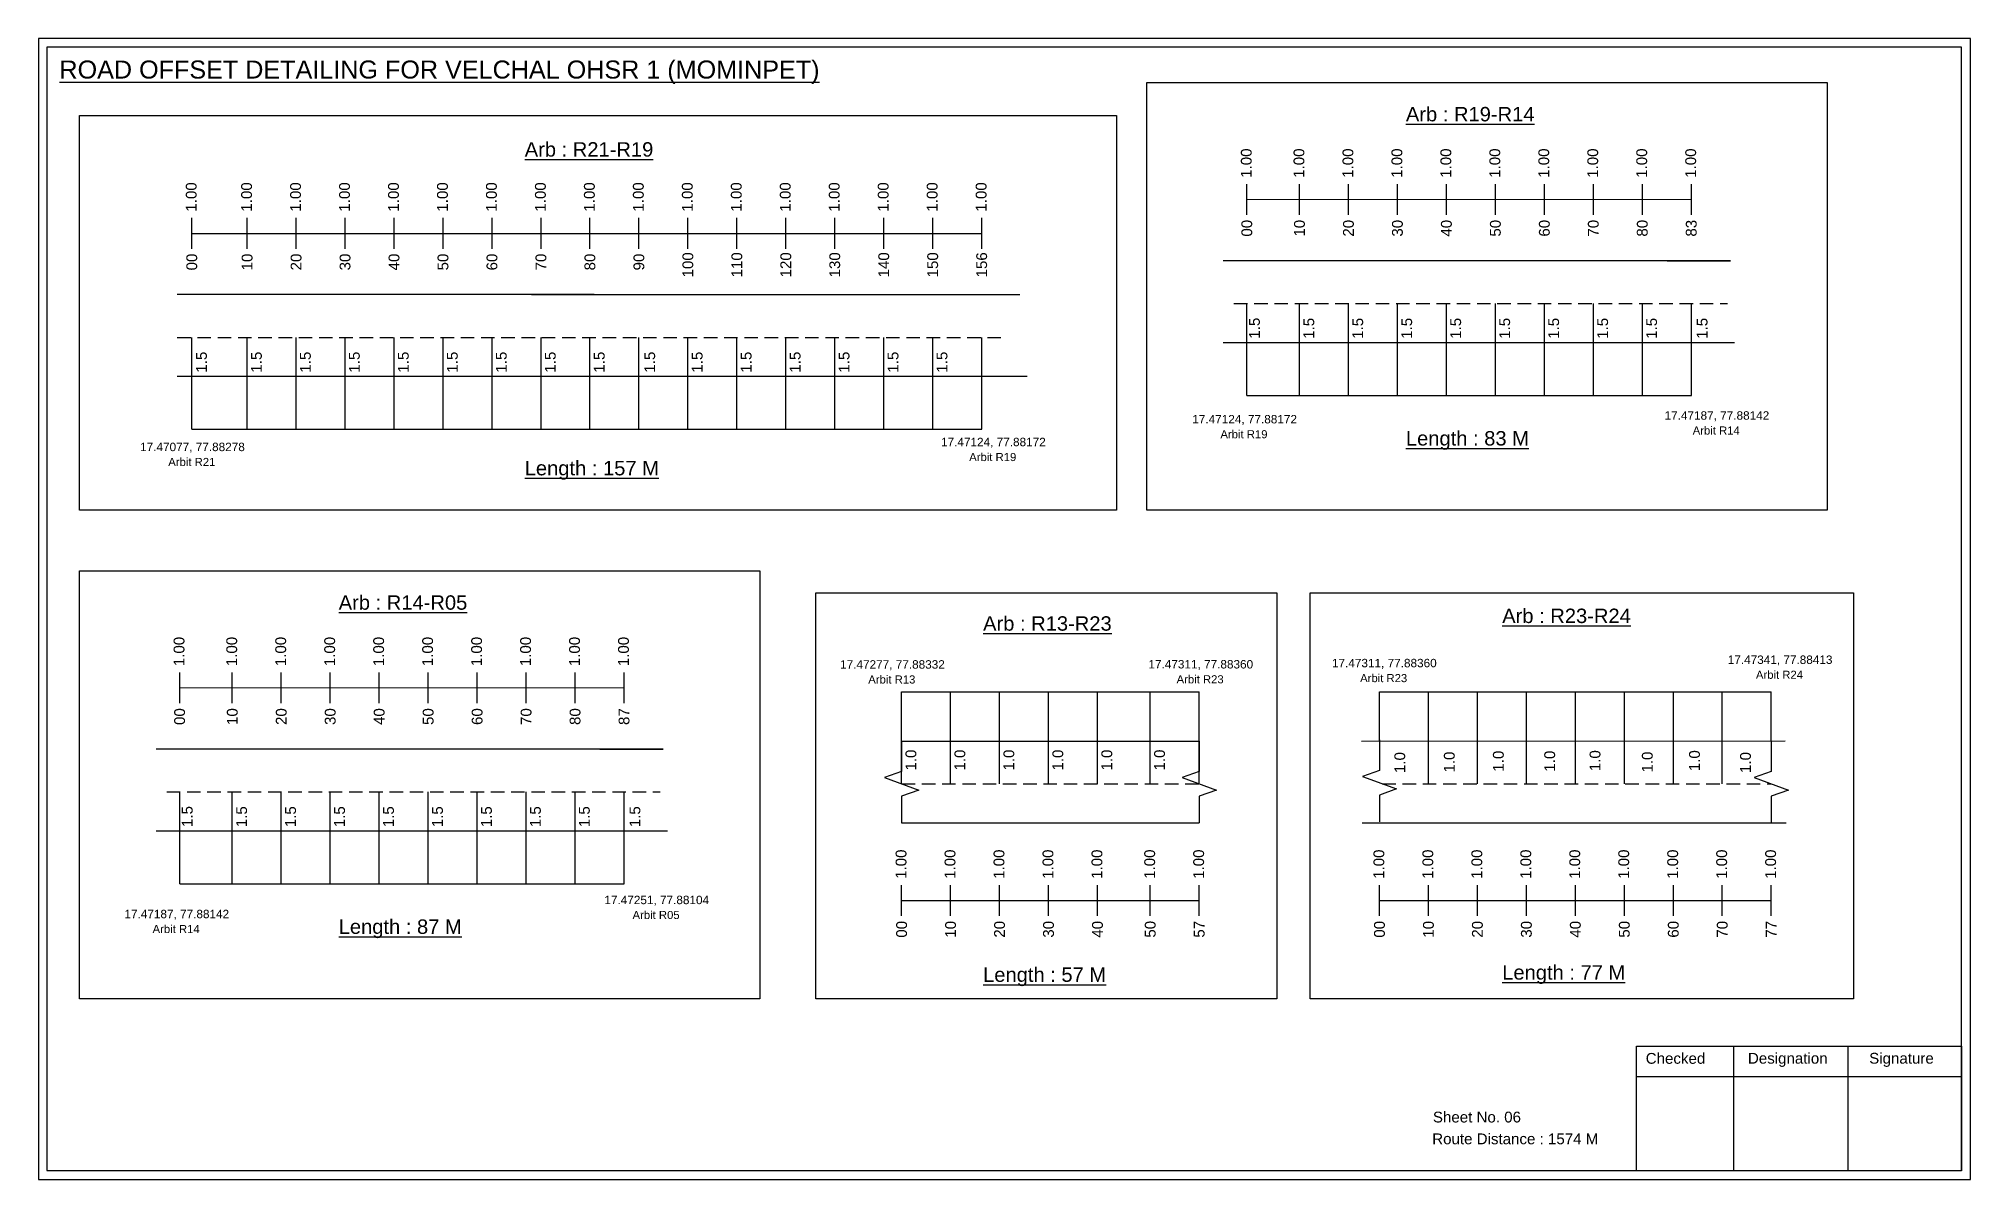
# Model space of a CAD drawing. Header units: inches. Extents: x 1000 to 5772, y 113 to 3122.
# Drawn here: x 4549 to 5086, y 1100 to 1417 of the extents above; entities that cross this region are included whole.
import ezdxf

# ---------------------------------------------------------------- set-up
doc = ezdxf.new("R2010")
doc.units = ezdxf.units.IN
doc.header["$MEASUREMENT"] = 0
doc.linetypes.add('DASHED2', pattern=[0.375, 0.25, -0.125])
doc.layers.add('PDF_Geometry', color=7, linetype='Continuous')
doc.layers.add('PDF_Text', color=5, linetype='Continuous')
doc.styles.add('PDF Arial', font='arial.ttf')
doc.styles.get("Standard").update_dxf_attribs({"font": 'arial.ttf'})

msp = doc.modelspace()

# ---------------------------------------------------------------- texts
at = {"color": 242, "true_color": 0xcd2027}
for s, height, p in [('%%UROAD OFFSET DETAILING FOR VELCHAL OHSR 1 (MOMINPET)', 5, (4555.21, 1406.01)), ('%%UArb : R19-R14', 4, (4929.15, 1394.12)), ('%%UArb : R21-R19', 4, (4684.43, 1384.34)), ('%%ULength : 83 M', 4, (4929.15, 1304.12)), ('%%ULength : 157 M', 4, (4684.43, 1295.84)), ('%%UArb : R14-R05', 4, (4632.77, 1258.53)), ('%%UArb : R13-R23', 4, (4811.73, 1252.71)), ('%%UArb : R23-R24', 4, (4955.9, 1254.83)), ('%%ULength : 87 M', 4, (4632.77, 1168.53)), ('%%ULength : 57 M', 4, (4811.73, 1155.21)), ('%%ULength : 77 M', 4, (4955.9, 1155.83))]:
    msp.add_text(s, height=height, dxfattribs=at).set_placement(p)
at = {"color": 217, "true_color": 0x93278f}
for s, p in [('1.00', (4886.31, 1378.44)), ('1.00', (4900.94, 1378.44)), ('1.00', (4914.54, 1378.44)), ('1.00', (4928.14, 1378.44)), ('1.00', (4941.74, 1378.44)), ('1.00', (4955.34, 1378.44)), ('1.00', (4968.94, 1378.44)), ('1.00', (4982.54, 1378.44)), ('1.00', (4996.14, 1378.44)), ('1.00', (5009.74, 1378.44)), ('1.00', (4593.31, 1369.05)), ('1.00', (4608.68, 1369.05)), ('1.00', (4622.28, 1369.05)), ('1.00', (4635.88, 1369.05)), ('1.00', (4649.48, 1369.05)), ('1.00', (4663.08, 1369.05)), ('1.00', (4676.68, 1369.05)), ('1.00', (4690.28, 1369.05)), ('1.00', (4703.88, 1369.05)), ('1.00', (4717.48, 1369.05)), ('1.00', (4731.08, 1369.05)), ('1.00', (4744.68, 1369.05)), ('1.00', (4758.28, 1369.05)), ('1.00', (4771.88, 1369.05)), ('1.00', (4785.48, 1369.05)), ('1.00', (4799.08, 1369.05)), ('1.00', (4812.68, 1369.05)), ('00', (4886.46, 1362.12)), ('10', (4901.09, 1362.12)), ('20', (4914.69, 1362.12)), ('30', (4928.29, 1362.12)), ('40', (4941.89, 1362.12)), ('50', (4955.49, 1362.12)), ('60', (4969.09, 1362.12)), ('70', (4982.69, 1362.12)), ('80', (4996.29, 1362.12)), ('83', (5009.89, 1362.12)), ('100', (4731.23, 1350.78)), ('110', (4744.83, 1350.78)), ('120', (4758.43, 1350.78)), ('130', (4772.03, 1350.78)), ('140', (4785.63, 1350.78)), ('150', (4799.23, 1350.78)), ('156', (4812.83, 1350.78)), ('00', (4593.46, 1352.73)), ('10', (4608.83, 1352.73)), ('20', (4622.43, 1352.73)), ('30', (4636.03, 1352.73)), ('40', (4649.63, 1352.73)), ('50', (4663.23, 1352.73)), ('60', (4676.83, 1352.73)), ('70', (4690.43, 1352.73)), ('80', (4704.03, 1352.73)), ('90', (4717.63, 1352.73)), ('1.00', (4589.93, 1242.85)), ('1.00', (4604.56, 1242.85)), ('1.00', (4618.16, 1242.85)), ('1.00', (4631.76, 1242.85)), ('1.00', (4645.36, 1242.85)), ('1.00', (4658.96, 1242.85)), ('1.00', (4672.56, 1242.85)), ('1.00', (4686.16, 1242.85)), ('1.00', (4699.76, 1242.85)), ('1.00', (4713.36, 1242.85)), ('00', (4590.08, 1226.53)), ('10', (4604.71, 1226.53)), ('20', (4618.31, 1226.53)), ('30', (4631.91, 1226.53)), ('40', (4645.51, 1226.53)), ('50', (4659.11, 1226.53)), ('60', (4672.71, 1226.53)), ('70', (4686.31, 1226.53)), ('80', (4699.91, 1226.53)), ('87', (4713.51, 1226.53)), ('1.00', (4790.44, 1183.79)), ('1.00', (4804.04, 1183.79)), ('1.00', (4817.64, 1183.79)), ('1.00', (4831.24, 1183.79)), ('1.00', (4844.84, 1183.79)), ('1.00', (4859.49, 1183.8)), ('1.00', (4873.09, 1183.8)), ('1.00', (4923.14, 1183.79)), ('1.00', (4936.74, 1183.79)), ('1.00', (4950.34, 1183.79)), ('1.00', (4963.94, 1183.79)), ('1.00', (4977.54, 1183.79)), ('1.00', (4991.14, 1183.79)), ('1.00', (5004.74, 1183.79)), ('1.00', (5018.34, 1183.79)), ('1.00', (5031.94, 1183.79)), ('00', (4790.59, 1167.47)), ('10', (4804.19, 1167.47)), ('20', (4817.79, 1167.47)), ('30', (4831.39, 1167.47)), ('40', (4844.99, 1167.47)), ('50', (4859.64, 1167.48)), ('57', (4873.24, 1167.48)), ('00', (4923.3, 1167.47)), ('10', (4936.9, 1167.47)), ('20', (4950.5, 1167.47)), ('30', (4964.1, 1167.47)), ('40', (4977.7, 1167.47)), ('50', (4991.3, 1167.47)), ('60', (5004.9, 1167.47)), ('70', (5018.5, 1167.47)), ('77', (5032.1, 1167.47))]:
    msp.add_text(s, height=3, rotation=90, dxfattribs=at).set_placement(p)
for s, p in [('1.5', (4888.59, 1333.79)), ('1.5', (4903.68, 1333.74)), ('1.5', (4917.28, 1333.74)), ('1.5', (4930.88, 1333.74)), ('1.5', (4944.48, 1333.74)), ('1.5', (4958.08, 1333.74)), ('1.5', (4971.68, 1333.74)), ('1.5', (4985.28, 1333.74)), ('1.5', (4998.88, 1333.74)), ('1.5', (5012.91, 1333.74)), ('1.5', (4596.16, 1324.35)), ('1.5', (4611.42, 1324.35)), ('1.5', (4625.02, 1324.35)), ('1.5', (4638.62, 1324.35)), ('1.5', (4652.22, 1324.35)), ('1.5', (4665.82, 1324.35)), ('1.5', (4679.42, 1324.35)), ('1.5', (4693.02, 1324.35)), ('1.5', (4706.62, 1324.35)), ('1.5', (4720.65, 1324.35)), ('1.5', (4733.82, 1324.35)), ('1.5', (4747.42, 1324.35)), ('1.5', (4761.02, 1324.35)), ('1.5', (4774.62, 1324.35)), ('1.5', (4788.22, 1324.35)), ('1.5', (4801.82, 1324.35)), ('1.0', (4793.18, 1213.87)), ('1.0', (4806.78, 1213.87)), ('1.0', (4820.38, 1213.87)), ('1.0', (4833.98, 1213.87)), ('1.0', (4847.58, 1213.87)), ('1.0', (4862.23, 1213.88)), ('1.0', (4928.95, 1213.18)), ('1.0', (4942.7, 1213.31)), ('1.0', (4956.32, 1213.57)), ('1.0', (4970.58, 1213.57)), ('1.0', (4983.17, 1213.7)), ('1.0', (4997.69, 1213.31)), ('1.0', (5010.79, 1213.7)), ('1.0', (5024.95, 1213.19)), ('1.5', (4592.2, 1198.2)), ('1.5', (4607.3, 1198.14)), ('1.5', (4620.9, 1198.14)), ('1.5', (4634.5, 1198.14)), ('1.5', (4648.1, 1198.14)), ('1.5', (4661.7, 1198.14)), ('1.5', (4675.3, 1198.14)), ('1.5', (4688.9, 1198.14)), ('1.5', (4702.5, 1198.14)), ('1.5', (4716.53, 1198.14))]:
    msp.add_text(s, height=3, rotation=90).set_placement(p)
at = {"color": 5}
for s, height, p in [('17.47124, 77.88172', 2.34, (4869.82, 1310.26)), ('17.47187, 77.88142', 2.34, (5000.98, 1311.29)), ('Arbit R14', 2.246, (5008.8, 1307.17)), ('17.47077, 77.88278', 2.34, (4577.62, 1302.56)), ('17.47124, 77.88172', 2.34, (4800.05, 1303.93)), ('Arbit R19', 2.246, (4877.64, 1306.13)), ('Arbit R21', 2.246, (4585.44, 1298.43)), ('Arbit R19', 2.246, (4807.87, 1299.8)), ('17.47311, 77.88360', 2.34, (4908.62, 1242.55)), ('17.47341, 77.88413', 2.34, (5018.53, 1243.48)), ('17.47277, 77.88332', 2.34, (4772.02, 1242.17)), ('Arbit R13', 2.246, (4779.84, 1238.04)), ('17.47311, 77.88360', 2.34, (4857.64, 1242.22)), ('Arbit R23', 2.246, (4865.46, 1238.09)), ('Arbit R23', 2.246, (4916.44, 1238.42)), ('Arbit R24', 2.246, (5026.35, 1239.35)), ('17.47187, 77.88142', 2.34, (4573.26, 1172.88)), ('17.47251, 77.88104', 2.34, (4706.55, 1176.78)), ('Arbit R05', 2.246, (4714.37, 1172.65)), ('Arbit R14', 2.246, (4581.08, 1168.76))]:
    msp.add_text(s, height=height, dxfattribs=at).set_placement(p)
for s, p in [('Sheet No. 06', (4936.65, 1116.17)), ('Route Distance : 1574 M', (4936.46, 1110.12))]:
    msp.add_text(s, height=3).set_placement(p)
at = {"layer": 'PDF_Text', "color": 7, "attachment_point": 7, "style": 'PDF Arial'}
for s, insert, char_height in [('Checked', (4995.75, 1132.42), 3.001), ('Designation', (5024.13, 1131.59), 3.0006), ('Signature', (5057.81, 1131.59), 3.001)]:
    msp.add_mtext(s, dxfattribs=dict(at, insert=insert, char_height=char_height))

# ---------------------------------------------------------------- linework, layer by layer
at = {"color": 217, "true_color": 0x93278f}
for p, q in [((4884.99, 1368.15), (4884.99, 1376.71)), ((4899.62, 1368.15), (4899.62, 1376.71)), ((4913.22, 1368.15), (4913.22, 1376.71)), ((4926.82, 1368.15), (4926.82, 1376.71)), ((4940.42, 1368.15), (4940.42, 1376.71)), ((4954.02, 1368.15), (4954.02, 1376.71)), ((4967.62, 1368.15), (4967.62, 1376.71)), ((4981.22, 1368.15), (4981.22, 1376.71)), ((4994.82, 1368.15), (4994.82, 1376.71)), ((5008.42, 1368.15), (5008.42, 1376.71)), ((4884.99, 1372.43), (5008.42, 1372.5)), ((4591.99, 1358.76), (4591.99, 1367.31)), ((4591.99, 1363.03), (4811.36, 1363.03)), ((4607.36, 1358.76), (4607.36, 1367.31)), ((4620.96, 1358.76), (4620.96, 1367.31)), ((4634.56, 1358.76), (4634.56, 1367.31)), ((4648.16, 1358.76), (4648.16, 1367.31)), ((4661.76, 1358.76), (4661.76, 1367.31)), ((4675.36, 1358.76), (4675.36, 1367.31)), ((4688.96, 1358.76), (4688.96, 1367.31)), ((4702.56, 1358.76), (4702.56, 1367.31)), ((4716.16, 1358.76), (4716.16, 1367.31)), ((4729.76, 1358.76), (4729.76, 1367.31)), ((4743.36, 1358.76), (4743.36, 1367.31)), ((4756.96, 1358.76), (4756.96, 1367.31)), ((4770.56, 1358.76), (4770.56, 1367.31)), ((4784.16, 1358.76), (4784.16, 1367.31)), ((4797.76, 1358.76), (4797.76, 1367.31)), ((4811.36, 1358.76), (4811.36, 1367.31)), ((4588.61, 1232.55), (4588.61, 1241.11)), ((4603.23, 1232.55), (4603.23, 1241.11)), ((4616.83, 1232.55), (4616.83, 1241.11)), ((4630.43, 1232.55), (4630.43, 1241.11)), ((4644.03, 1232.55), (4644.03, 1241.11)), ((4657.63, 1232.55), (4657.63, 1241.11)), ((4671.23, 1232.55), (4671.23, 1241.11)), ((4684.83, 1232.55), (4684.83, 1241.11)), ((4698.43, 1232.55), (4698.43, 1241.11)), ((4712.03, 1232.55), (4712.03, 1241.11)), ((4588.61, 1236.83), (4712.03, 1236.9)), ((4789.11, 1173.5), (4789.11, 1182.06)), ((4802.71, 1173.5), (4802.71, 1182.06)), ((4816.31, 1173.5), (4816.31, 1182.06)), ((4829.91, 1173.5), (4829.91, 1182.06)), ((4843.51, 1173.5), (4843.51, 1182.06)), ((4858.16, 1173.5), (4858.16, 1182.06)), ((4871.76, 1173.5), (4871.76, 1182.06)), ((4921.82, 1173.5), (4921.82, 1182.06)), ((4935.42, 1173.5), (4935.42, 1182.06)), ((4949.02, 1173.5), (4949.02, 1182.06)), ((4962.62, 1173.5), (4962.62, 1182.06)), ((4976.22, 1173.5), (4976.22, 1182.06)), ((4989.82, 1173.5), (4989.82, 1182.06)), ((5003.42, 1173.5), (5003.42, 1182.06)), ((5017.02, 1173.5), (5017.02, 1182.06)), ((5030.62, 1173.5), (5030.62, 1182.06)), ((4789.11, 1177.77), (4871.76, 1177.78)), ((4921.82, 1177.77), (5030.62, 1177.77))]:
    msp.add_line(p, q, dxfattribs=at)
for p, q in [((5019.29, 1355.43), (4878.43, 1355.43)), ((5001.67, 1355.43), (5019.29, 1355.43)), ((4703.76, 1346.03), (4587.93, 1346.03)), ((4686.28, 1346.03), (4821.92, 1346.03)), ((4884.99, 1318.01), (4884.99, 1343.54)), ((4899.62, 1318.01), (4899.62, 1343.54)), ((4913.22, 1318.01), (4913.22, 1343.54)), ((4926.82, 1318.01), (4926.82, 1343.54)), ((4940.42, 1318.01), (4940.42, 1343.54)), ((4954.02, 1318.01), (4954.02, 1343.54)), ((4967.62, 1318.01), (4967.62, 1343.54)), ((4981.22, 1318.01), (4981.22, 1343.54)), ((4994.82, 1318.01), (4994.82, 1343.54)), ((5008.42, 1318.01), (5008.42, 1343.54)), ((4591.99, 1308.62), (4591.99, 1334.15)), ((4607.36, 1308.62), (4607.36, 1334.15)), ((4620.96, 1308.62), (4620.96, 1334.15)), ((4634.56, 1308.62), (4634.56, 1334.15)), ((4648.16, 1308.62), (4648.16, 1334.15)), ((4661.76, 1308.62), (4661.76, 1334.15)), ((4675.36, 1308.62), (4675.36, 1334.15)), ((4688.96, 1308.62), (4688.96, 1334.15)), ((4702.56, 1308.62), (4702.56, 1334.15)), ((4716.16, 1308.62), (4716.16, 1334.15)), ((4729.76, 1308.62), (4729.76, 1334.15)), ((4743.36, 1308.62), (4743.36, 1334.15)), ((4756.96, 1308.62), (4756.96, 1334.15)), ((4770.56, 1308.62), (4770.56, 1334.15)), ((4784.16, 1308.62), (4784.16, 1334.15)), ((4797.76, 1308.62), (4797.76, 1334.15)), ((4811.36, 1308.62), (4811.36, 1334.15)), ((4878.43, 1332.74), (4910.55, 1332.74)), ((4910.55, 1332.74), (5020.42, 1332.74)), ((4587.93, 1323.35), (4824.01, 1323.35)), ((4789.11, 1210.2), (4789.11, 1235.73)), ((4802.71, 1210.2), (4802.71, 1235.73)), ((4816.31, 1210.2), (4816.31, 1235.73)), ((4829.91, 1210.2), (4829.91, 1235.73)), ((4843.51, 1210.2), (4843.51, 1235.73)), ((4858.16, 1210.2), (4858.16, 1235.74)), ((4871.76, 1210.2), (4871.76, 1235.74)), ((4921.82, 1222.09), (4921.82, 1235.73)), ((4935.42, 1210.2), (4935.42, 1235.73)), ((4949.02, 1210.2), (4949.02, 1235.73)), ((4962.62, 1210.2), (4962.62, 1235.73)), ((4976.22, 1210.2), (4976.22, 1235.73)), ((4989.82, 1210.2), (4989.82, 1235.73)), ((5003.42, 1210.2), (5003.42, 1235.73)), ((5017.02, 1210.2), (5017.02, 1235.73)), ((5030.62, 1222.08), (5030.62, 1235.73)), ((4722.91, 1219.83), (4582.05, 1219.83)), ((4705.29, 1219.83), (4722.91, 1219.83)), ((4789.11, 1222.08), (4871.76, 1222.08)), ((4916.82, 1222.08), (5034.44, 1222.14)), ((4588.61, 1182.41), (4588.61, 1207.95)), ((4603.23, 1182.41), (4603.23, 1207.95)), ((4616.83, 1182.41), (4616.83, 1207.95)), ((4630.43, 1182.41), (4630.43, 1207.95)), ((4644.03, 1182.41), (4644.03, 1207.95)), ((4657.63, 1182.41), (4657.63, 1207.95)), ((4671.23, 1182.41), (4671.23, 1207.95)), ((4684.83, 1182.41), (4684.83, 1207.95)), ((4698.43, 1182.41), (4698.43, 1207.95)), ((4712.03, 1182.41), (4712.03, 1207.95)), ((4582.05, 1197.15), (4614.16, 1197.15)), ((4614.16, 1197.15), (4724.04, 1197.15)), ((4789.11, 1199.4), (4871.76, 1199.4)), ((4916.97, 1199.4), (5034.75, 1199.4))]:
    msp.add_line(p, q)
at = {"linetype": 'DASHED2', "ltscale": 15}
for p, q in [((4881.4, 1343.54), (5018.44, 1343.54)), ((4587.93, 1334.15), (4818.34, 1334.15)), ((4585.02, 1207.95), (4722.06, 1207.95)), ((4789.11, 1210.2), (4871.76, 1210.2)), ((4922.58, 1210.2), (5030.62, 1210.2))]:
    msp.add_line(p, q, dxfattribs=at)
at = {"color": 5}
for p, q in [((4884.99, 1318.01), (5008.42, 1318.01)), ((4591.99, 1308.62), (4811.36, 1308.62)), ((4789.11, 1235.73), (4871.76, 1235.73)), ((4921.82, 1235.73), (5030.62, 1235.73)), ((4588.61, 1182.41), (4712.03, 1182.41))]:
    msp.add_line(p, q, dxfattribs=at)
for points in [[(4857.21, 1404.95), (5046.14, 1404.95), (5046.14, 1286.13), (4857.21, 1286.13)], [(4560.83, 1395.75), (4848.76, 1395.75), (4848.76, 1286.13), (4560.83, 1286.13)], [(4560.83, 1269.36), (4749.76, 1269.36), (4749.76, 1150.54), (4560.83, 1150.54)], [(4765.25, 1263.22), (4893.34, 1263.22), (4893.34, 1150.54), (4765.25, 1150.54)], [(4902.59, 1263.22), (5053.44, 1263.22), (5053.44, 1150.54), (4902.59, 1150.54)]]:
    msp.add_lwpolyline(points, close=True)
at = {"linetype": 'Continuous'}
for points in [[(4789.11, 1222.08), (4789.11, 1213.65), (4784.37, 1211.92), (4793.85, 1208.47), (4789.11, 1206.75), (4789.11, 1199.4)], [(4871.76, 1222.08), (4871.76, 1213.65), (4867.02, 1211.92), (4876.51, 1208.47), (4871.76, 1206.75), (4871.76, 1199.4)], [(4921.8, 1222.37), (4921.8, 1213.93), (4917.06, 1212.21), (4926.54, 1208.76), (4921.8, 1207.03), (4921.8, 1199.68)], [(5030.62, 1222.08), (5030.62, 1213.65), (5025.88, 1211.92), (5035.36, 1208.47), (5030.62, 1206.75), (5030.62, 1199.4)]]:
    msp.add_lwpolyline(points, dxfattribs=at)
at = {"layer": 'PDF_Geometry'}
for points in [[(4549.44, 1417.09), (4549.44, 1100.37), (5085.91, 1100.37), (5085.91, 1417.09)], [(4551.76, 1414.76), (4551.76, 1102.79), (5083.49, 1102.79), (5083.49, 1414.76)]]:
    msp.add_lwpolyline(points, close=True, dxfattribs=at)
at = {"layer": 'PDF_Geometry', "color": 242, "true_color": 0xcc1f26}
msp.add_lwpolyline([(5083.49, 1102.7), (4993.15, 1102.7), (4993.15, 1137.31), (5083.49, 1137.31)], close=True, dxfattribs=at)
for points in [[(5020.13, 1137.31), (5020.13, 1102.7)], [(5051.86, 1137.31), (5051.86, 1102.7)], [(4993.15, 1128.94), (5083.49, 1128.94)]]:
    msp.add_lwpolyline(points, dxfattribs=at)

msp.set_redraw_order([(e.dxf.handle, doc.entitydb.next_handle()) for e in msp.query("TEXT MTEXT ATTDEF DIMENSION ARC_DIMENSION")])  # texts and dimensions are drawn at this point

doc.saveas('drawing.dxf')
